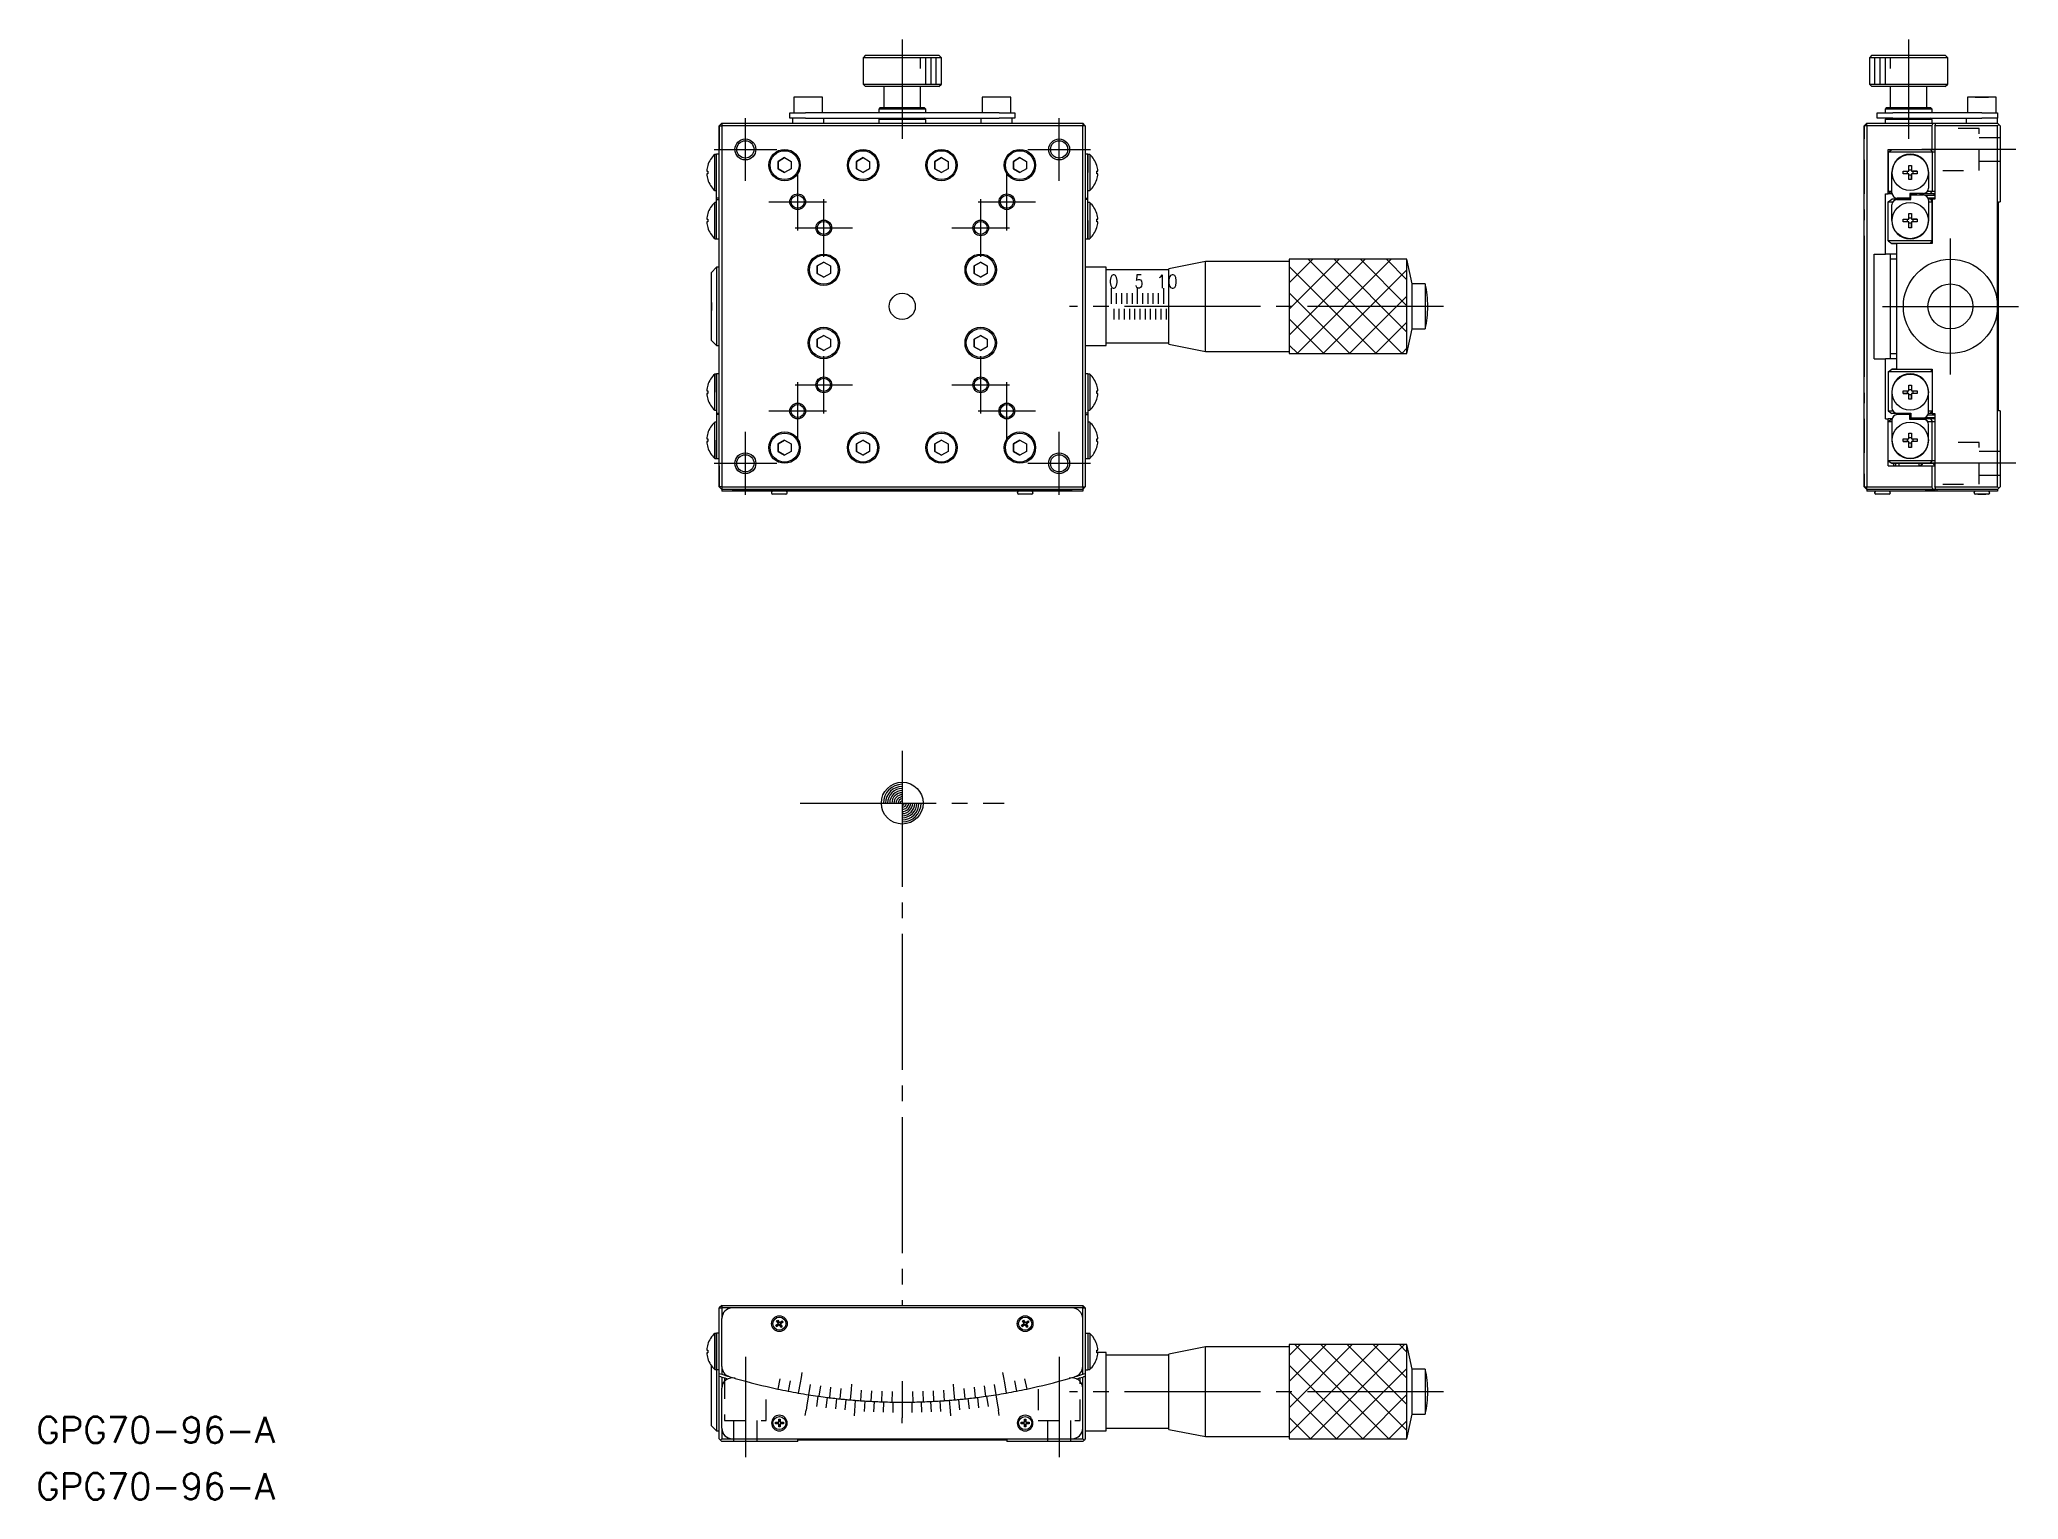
# Model space of a CAD drawing. Extents: x 34 to 223, y 124 to 263.
import ezdxf

# ---------------------------------------------------------------- set-up
doc = ezdxf.new("R2010")
doc.units = 0
doc.header["$MEASUREMENT"] = 0
doc.linetypes.add('CENTER', pattern=[17.5, 13, -1.5, 1.5, -1.5])
doc.linetypes.add('DASHED', pattern=[3.5, 2, -1.5])
doc.layers.get('0').update_dxf_attribs({"linetype": 'CONTINUOUS'})
doc.layers.add('CENTER', color=1, linetype='CENTER')
doc.styles.get("Standard").update_dxf_attribs({"font": 'txt.shx', "bigfont": '@extfont2.shx'})

msp = doc.modelspace()

# ---------------------------------------------------------------- texts
at = {"color": 7, "linetype": 'Continuous'}
for s, width, p in [('0', 0.864, (136.24, 239.66)), ('5', 0.72, (138.74, 239.66)), ('10', 0.96, (140.79, 239.66))]:
    msp.add_text(s, height=1.25, dxfattribs=dict(at, width=width)).set_placement(p)
at = {"color": 7}
for p in [(33.68, 129.28), (33.68, 123.88)]:
    msp.add_text('GPG70-96-A', height=2.5, dxfattribs=at).set_placement(p)

# ---------------------------------------------------------------- linework, layer by layer
at = {"color": 7, "linetype": 'Continuous'}
for p, q in [((112.99, 261.91), (112.74, 261.66)), ((120.24, 261.66), (112.74, 261.66)), ((112.74, 261.66), (112.74, 259.16)), ((112.99, 261.91), (119.99, 261.91)), ((112.99, 261.91), (119.99, 261.91)), ((120.24, 261.66), (119.99, 261.91)), ((120.24, 259.16), (120.24, 261.66)), ((209.21, 261.91), (208.96, 261.66)), ((212.71, 261.66), (208.96, 261.66)), ((208.96, 261.66), (208.96, 259.16)), ((209.21, 261.91), (212.71, 261.91)), ((212.71, 261.91), (216.21, 261.91)), ((216.46, 261.66), (212.71, 261.66)), ((216.46, 261.66), (216.21, 261.91)), ((216.46, 259.16), (216.46, 261.66)), ((107.49, 257.91), (106.12, 257.91)), ((106.12, 257.91), (106.12, 256.41)), ((108.87, 257.91), (107.49, 257.91)), ((108.87, 256.41), (108.87, 257.91)), ((112.74, 259.16), (120.24, 259.16)), ((112.74, 259.16), (112.99, 258.91)), ((119.99, 258.91), (112.99, 258.91)), ((114.74, 258.91), (114.74, 256.91)), ((118.24, 256.91), (118.24, 258.91)), ((119.99, 258.91), (120.24, 259.16)), ((125.49, 257.91), (124.12, 257.91)), ((124.12, 257.91), (124.12, 256.41)), ((126.87, 257.91), (125.49, 257.91)), ((126.87, 256.41), (126.87, 257.91)), ((208.96, 259.16), (212.71, 259.16)), ((208.96, 259.16), (209.21, 258.91)), ((212.71, 258.91), (209.21, 258.91)), ((210.96, 258.91), (210.96, 256.91)), ((212.71, 259.16), (216.46, 259.16)), ((216.21, 258.91), (212.71, 258.91)), ((214.46, 256.91), (214.46, 258.91)), ((216.21, 258.91), (216.46, 259.16)), ((221.09, 257.91), (218.34, 257.91)), ((221.09, 257.91), (218.34, 257.91)), ((218.34, 257.91), (218.34, 256.41)), ((219.09, 257.91), (219.71, 257.91)), ((219.71, 257.91), (219.09, 257.91)), ((220.34, 257.91), (219.71, 257.91)), ((219.71, 257.91), (220.34, 257.91)), ((221.09, 256.41), (221.09, 257.91)), ((105.74, 255.91), (105.74, 256.41)), ((105.74, 256.41), (107.24, 256.41)), ((107.24, 255.91), (105.74, 255.91)), ((105.99, 255.91), (105.99, 255.41)), ((125.74, 256.41), (107.24, 256.41)), ((107.24, 255.91), (125.74, 255.91)), ((108.99, 255.41), (108.99, 255.91)), ((114.39, 256.91), (114.24, 256.76)), ((118.74, 256.76), (114.24, 256.76)), ((114.24, 256.76), (114.24, 256.41)), ((114.39, 255.91), (114.24, 255.76)), ((116.49, 255.76), (114.24, 255.76)), ((114.24, 255.76), (114.24, 255.41)), ((114.39, 256.91), (118.59, 256.91)), ((114.39, 256.91), (114.74, 256.91)), ((118.74, 255.76), (116.49, 255.76)), ((118.24, 256.91), (118.59, 256.91)), ((118.74, 256.76), (118.59, 256.91)), ((118.74, 255.76), (118.59, 255.91)), ((118.74, 256.41), (118.74, 256.76)), ((118.74, 255.41), (118.74, 255.76)), ((123.99, 255.91), (123.99, 255.41)), ((125.74, 256.41), (127.24, 256.41)), ((127.24, 255.91), (125.74, 255.91)), ((126.99, 255.41), (126.99, 255.91)), ((127.24, 256.41), (127.24, 255.91)), ((209.71, 255.91), (209.71, 256.41)), ((209.71, 256.41), (211.21, 256.41)), ((211.21, 255.91), (209.71, 255.91)), ((210.61, 256.91), (210.46, 256.76)), ((212.71, 256.76), (210.46, 256.76)), ((210.46, 256.76), (210.46, 256.41)), ((210.61, 255.91), (210.46, 255.76)), ((214.96, 255.76), (210.46, 255.76)), ((210.46, 255.76), (210.46, 255.41)), ((210.61, 256.91), (212.71, 256.91)), ((219.71, 256.41), (211.21, 256.41)), ((211.21, 255.91), (219.71, 255.91)), ((212.71, 256.91), (214.81, 256.91)), ((214.96, 256.76), (212.71, 256.76)), ((214.96, 256.76), (214.81, 256.91)), ((214.96, 255.76), (214.81, 255.91)), ((214.96, 256.41), (214.96, 256.76)), ((214.96, 255.41), (214.96, 255.76)), ((218.21, 255.91), (218.21, 255.41)), ((219.71, 256.41), (221.21, 256.41)), ((221.21, 255.91), (219.71, 255.91)), ((221.21, 256.41), (221.21, 255.91)), ((221.21, 255.41), (221.21, 255.91)), ((99.24, 255.41), (98.99, 255.16)), ((99.24, 255.41), (98.99, 255.16)), ((98.99, 220.66), (98.99, 255.16)), ((98.99, 255.16), (99.24, 255.16)), ((98.99, 255.16), (98.99, 252.91)), ((99.24, 255.41), (99.24, 255.16)), ((99.24, 255.41), (133.74, 255.41)), ((99.24, 255.16), (99.24, 220.66)), ((133.74, 255.16), (99.24, 255.16)), ((133.74, 255.41), (133.74, 255.16)), ((133.99, 255.16), (133.74, 255.41)), ((133.74, 220.66), (133.74, 255.16)), ((133.99, 255.16), (133.74, 255.16)), ((133.99, 255.16), (133.99, 220.66)), ((208.71, 255.41), (208.46, 255.16)), ((208.71, 255.41), (208.46, 255.16)), ((208.46, 220.66), (208.46, 255.16)), ((208.71, 255.16), (208.46, 255.16)), ((208.46, 255.16), (208.46, 253.91)), ((208.71, 255.16), (208.71, 255.41)), ((208.71, 255.41), (215.05, 255.41)), ((208.71, 255.16), (208.71, 220.66)), ((214.97, 255.16), (208.71, 255.16)), ((214.97, 252.91), (214.97, 255.16)), ((215.05, 255.41), (215.31, 255.41)), ((215.23, 255.16), (215.23, 248.16)), ((221.21, 255.16), (215.23, 255.16)), ((215.31, 255.41), (221.21, 255.41)), ((221.21, 255.41), (221.34, 255.28)), ((221.34, 255.28), (221.21, 255.16)), ((221.21, 237.91), (221.21, 255.16)), ((221.46, 255.16), (221.34, 255.28)), ((221.46, 255.16), (221.46, 247.91)), ((98.57, 248.98), (98.57, 252.43)), ((98.74, 252.43), (98.57, 252.43)), ((98.74, 250.71), (98.74, 252.46)), ((98.99, 252.46), (98.74, 252.46)), ((98.74, 250.71), (98.74, 252.43)), ((98.99, 248.66), (98.99, 252.91)), ((104.62, 251.77), (105.24, 252.13)), ((105.24, 252.13), (104.62, 251.77)), ((104.62, 251.05), (104.62, 251.77)), ((104.62, 251.77), (104.62, 251.05)), ((105.24, 252.13), (105.87, 251.77)), ((105.87, 251.77), (105.87, 251.05)), ((112.12, 251.77), (112.74, 252.13)), ((112.74, 252.13), (112.12, 251.77)), ((112.12, 251.05), (112.12, 251.77)), ((112.12, 251.77), (112.12, 251.05)), ((112.74, 252.13), (113.37, 251.77)), ((113.37, 251.77), (113.37, 251.05)), ((119.62, 251.77), (120.24, 252.13)), ((120.24, 252.13), (119.62, 251.77)), ((119.62, 251.05), (119.62, 251.77)), ((119.62, 251.77), (119.62, 251.05)), ((120.24, 252.13), (120.87, 251.77)), ((120.87, 251.77), (120.87, 251.05)), ((127.12, 251.77), (127.74, 252.13)), ((127.74, 252.13), (127.12, 251.77)), ((127.12, 251.05), (127.12, 251.77)), ((127.12, 251.77), (127.12, 251.05)), ((127.74, 252.13), (128.37, 251.77)), ((128.37, 251.77), (128.37, 251.05)), ((134.24, 252.46), (133.99, 252.46)), ((134.24, 250.71), (134.24, 252.46)), ((134.24, 252.43), (134.24, 250.71)), ((134.41, 252.43), (134.24, 252.43)), ((134.41, 252.43), (134.41, 250.71)), ((208.46, 251.91), (208.46, 251.41)), ((208.46, 251.91), (208.46, 251.41)), ((208.46, 251.91), (208.46, 251.41)), ((208.46, 251.91), (208.46, 251.41)), ((208.46, 251.91), (208.46, 248.66)), ((208.46, 251.91), (208.46, 249.91)), ((208.46, 251.91), (208.46, 249.91)), ((208.46, 251.91), (208.46, 249.91)), ((208.46, 251.91), (208.46, 249.91)), ((210.75, 252.66), (211.1, 252.91)), ((210.75, 252.91), (214.97, 252.91)), ((210.75, 252.66), (210.75, 252.91)), ((210.75, 252.66), (210.75, 248.91)), ((214.97, 252.66), (210.75, 252.66)), ((210.75, 248.91), (210.75, 252.66)), ((214.79, 252.91), (214.97, 252.66)), ((214.97, 252.91), (215.23, 252.91)), ((214.97, 252.66), (214.97, 248.91)), ((215.23, 252.66), (214.97, 252.66)), ((97.8, 250.84), (97.9, 250.84)), ((97.8, 250.84), (97.9, 250.84)), ((97.9, 250.58), (97.8, 250.58)), ((97.89, 251.38), (97.9, 251.38)), ((97.89, 251.38), (97.9, 251.38)), ((97.9, 250.03), (97.89, 250.03)), ((97.9, 250.84), (97.9, 250.58)), ((98.74, 248.76), (98.74, 250.71)), ((105.24, 250.69), (104.62, 251.05)), ((104.62, 251.05), (105.24, 250.69)), ((105.87, 251.05), (105.24, 250.69)), ((112.74, 250.69), (112.12, 251.05)), ((112.12, 251.05), (112.74, 250.69)), ((113.37, 251.05), (112.74, 250.69)), ((120.24, 250.69), (119.62, 251.05)), ((119.62, 251.05), (120.24, 250.69)), ((120.87, 251.05), (120.24, 250.69)), ((127.74, 250.69), (127.12, 251.05)), ((127.12, 251.05), (127.74, 250.69)), ((128.37, 251.05), (127.74, 250.69)), ((134.24, 248.76), (134.24, 250.71)), ((134.41, 250.71), (134.41, 248.98)), ((135.09, 251.38), (135.09, 251.38)), ((135.09, 251.38), (135.09, 251.38)), ((135.09, 250.84), (135.19, 250.84)), ((135.09, 250.58), (135.09, 250.84)), ((135.19, 250.84), (135.09, 250.84)), ((135.19, 250.58), (135.09, 250.58)), ((135.09, 250.03), (135.09, 250.03)), ((208.46, 251.41), (208.46, 249.91)), ((208.46, 251.41), (208.46, 249.91)), ((208.46, 251.41), (208.46, 249.91)), ((208.46, 251.41), (208.46, 249.91)), ((211.12, 248.76), (211.12, 250.71)), ((212.19, 250.84), (212.74, 250.84)), ((212.19, 250.58), (212.19, 250.84)), ((212.19, 250.84), (212.6, 250.84)), ((212.74, 250.58), (212.19, 250.58)), ((212.6, 250.84), (212.74, 250.84)), ((212.6, 250.58), (212.6, 250.84)), ((212.74, 251.38), (213, 251.38)), ((212.74, 250.84), (212.74, 251.38)), ((212.74, 250.97), (213, 250.97)), ((212.74, 250.03), (212.74, 250.58)), ((213, 250.45), (212.74, 250.45)), ((213, 250.03), (212.74, 250.03)), ((213, 251.38), (213, 250.84)), ((213, 251.38), (213, 250.97)), ((213, 250.97), (213, 250.84)), ((213, 250.84), (213.54, 250.84)), ((213, 250.84), (213.13, 250.84)), ((213, 250.58), (213, 250.03)), ((213.54, 250.58), (213, 250.58)), ((213, 250.58), (213, 250.45)), ((213, 250.03), (213, 250.45)), ((213.54, 250.84), (213.13, 250.84)), ((213.13, 250.84), (213.13, 250.58)), ((213.54, 250.84), (213.54, 250.58)), ((214.62, 250.71), (214.62, 249.21)), ((98.57, 248.98), (98.74, 248.98)), ((98.74, 248.26), (98.74, 248.76)), ((98.74, 248.11), (98.74, 248.26)), ((98.99, 248.26), (98.74, 248.26)), ((98.74, 247.61), (98.74, 248.11)), ((98.74, 248.11), (98.99, 248.11)), ((98.99, 242.91), (98.99, 248.66)), ((133.99, 248.26), (134.24, 248.26)), ((134.24, 248.11), (133.99, 248.11)), ((134.24, 248.98), (134.41, 248.98)), ((134.24, 248.26), (134.24, 248.76)), ((134.24, 248.11), (134.24, 248.26)), ((134.24, 247.61), (134.24, 248.11)), ((210.49, 248.66), (210.75, 248.66)), ((210.49, 242.91), (210.49, 248.66)), ((210.75, 248.91), (211.1, 248.66)), ((210.75, 248.66), (210.75, 248.91)), ((210.75, 248.91), (211.12, 248.91)), ((211.11, 248.66), (210.75, 248.66)), ((210.75, 247.91), (211.1, 248.16)), ((210.75, 244.16), (210.75, 247.91)), ((210.75, 247.91), (211.21, 247.91)), ((211.13, 248.66), (211.1, 248.66)), ((212.1, 248.16), (211.1, 248.16)), ((211.61, 248.11), (212.91, 248.11)), ((212.82, 248.26), (211.62, 248.26)), ((212.82, 248.26), (211.62, 248.26)), ((212.91, 248.16), (212.1, 248.16)), ((212.13, 248.11), (212.1, 248.16)), ((212.4, 248.16), (212.41, 248.26)), ((212.61, 248.26), (212.62, 248.16)), ((214.12, 248.71), (212.82, 248.71)), ((212.82, 248.71), (212.82, 248.26)), ((214.12, 248.71), (212.82, 248.71)), ((213.45, 248.66), (212.82, 248.66)), ((212.82, 248.53), (212.91, 248.53)), ((212.82, 248.28), (212.91, 248.28)), ((212.91, 248.28), (212.82, 248.28)), ((212.91, 248.11), (212.91, 248.56)), ((212.91, 248.56), (214.11, 248.56)), ((213.5, 248.71), (213.35, 248.56)), ((213.8, 248.66), (213.73, 248.71)), ((214.79, 248.66), (213.8, 248.66)), ((214.27, 248.53), (215.23, 248.53)), ((214.52, 248.91), (214.97, 248.91)), ((214.56, 248.28), (215.23, 248.28)), ((214.56, 248.28), (215.16, 248.28)), ((214.79, 248.16), (214.6, 248.16)), ((214.61, 248.06), (214.61, 246.11)), ((214.61, 247.91), (214.97, 247.91)), ((214.79, 248.66), (214.97, 248.91)), ((215.23, 248.66), (214.79, 248.66)), ((214.79, 248.16), (214.97, 247.91)), ((214.97, 248.16), (214.79, 248.16)), ((214.97, 248.91), (215.23, 248.91)), ((214.97, 248.16), (214.97, 247.91)), ((215.23, 248.16), (214.97, 248.16)), ((214.97, 244.16), (214.97, 247.91)), ((214.97, 247.91), (214.97, 244.16)), ((215.05, 248.16), (215.18, 248.28)), ((215.22, 248.53), (215.13, 248.66)), ((215.16, 248.28), (215.23, 248.28)), ((215.23, 248.28), (215.18, 248.28)), ((215.18, 248.28), (215.23, 248.28)), ((221.31, 247.91), (221.46, 247.91)), ((221.31, 227.91), (221.31, 247.91)), ((97.8, 246.24), (97.9, 246.24)), ((97.8, 246.24), (97.9, 246.24)), ((97.9, 245.98), (97.8, 245.98)), ((97.89, 246.78), (97.9, 246.78)), ((97.89, 246.78), (97.9, 246.78)), ((97.9, 246.24), (97.9, 245.98)), ((98.57, 244.38), (98.57, 247.83)), ((98.74, 247.83), (98.57, 247.83)), ((98.74, 246.11), (98.74, 247.61)), ((98.74, 244.36), (98.74, 246.11)), ((98.74, 244.38), (98.74, 246.11)), ((134.41, 247.83), (134.24, 247.83)), ((134.24, 246.11), (134.24, 247.61)), ((134.24, 244.36), (134.24, 246.11)), ((134.24, 246.11), (134.24, 244.38)), ((134.41, 247.83), (134.41, 246.11)), ((134.41, 246.11), (134.41, 244.38)), ((135.09, 246.78), (135.09, 246.78)), ((135.09, 246.78), (135.09, 246.78)), ((135.09, 246.24), (135.19, 246.24)), ((135.09, 245.98), (135.09, 246.24)), ((135.19, 246.24), (135.09, 246.24)), ((135.19, 245.98), (135.09, 245.98)), ((208.46, 247.16), (208.46, 246.16)), ((211.11, 246.11), (211.11, 247.61)), ((212.19, 246.24), (212.74, 246.24)), ((212.19, 245.98), (212.19, 246.24)), ((212.19, 246.24), (212.6, 246.24)), ((212.74, 245.98), (212.19, 245.98)), ((212.6, 246.24), (212.74, 246.24)), ((212.6, 245.98), (212.6, 246.24)), ((212.74, 246.78), (213, 246.78)), ((212.74, 246.24), (212.74, 246.78)), ((212.74, 246.37), (213, 246.37)), ((212.74, 245.43), (212.74, 245.98)), ((213, 246.78), (213, 246.24)), ((213, 246.78), (213, 246.37)), ((213, 246.37), (213, 246.24)), ((213, 246.24), (213.54, 246.24)), ((213, 246.24), (213.13, 246.24)), ((213, 245.98), (213, 245.43)), ((213.54, 245.98), (213, 245.98)), ((213, 245.98), (213, 245.85)), ((213.54, 246.24), (213.13, 246.24)), ((213.13, 246.24), (213.13, 245.98)), ((213.54, 246.24), (213.54, 245.98)), ((97.9, 245.43), (97.89, 245.43)), ((98.57, 244.38), (98.74, 244.38)), ((98.74, 244.36), (98.99, 244.36)), ((133.99, 244.36), (134.24, 244.36)), ((134.24, 244.38), (134.41, 244.38)), ((135.09, 245.43), (135.09, 245.43)), ((208.46, 244.66), (208.46, 231.16)), ((214.97, 244.16), (210.75, 244.16)), ((210.75, 244.16), (211.1, 243.91)), ((213, 245.85), (212.74, 245.85)), ((213, 245.43), (212.74, 245.43)), ((213, 245.43), (213, 245.85)), ((214.79, 243.91), (214.97, 244.16)), ((214.97, 244.16), (214.97, 243.91)), ((98.99, 232.91), (98.99, 242.91)), ((145.49, 242.21), (141.99, 241.51)), ((145.49, 233.61), (145.49, 242.21)), ((153.49, 242.21), (145.49, 242.21)), ((153.49, 242.41), (153.49, 237.91)), ((164.74, 242.41), (153.49, 242.41)), ((153.49, 242.41), (153.49, 233.41)), ((164.74, 233.41), (164.74, 242.41)), ((165.24, 240.06), (164.74, 242.41)), ((164.74, 233.41), (164.74, 242.41)), ((208.46, 242.91), (208.46, 241.41)), ((208.46, 242.91), (208.46, 241.41)), ((208.46, 242.91), (208.46, 239.91)), ((208.46, 242.91), (208.46, 239.91)), ((209.43, 242.91), (210.49, 242.91)), ((209.43, 232.91), (209.43, 242.91)), ((211.56, 242.91), (210.49, 242.91)), ((210.96, 242.91), (210.96, 232.91)), ((211.56, 242.41), (210.96, 242.41)), ((211.1, 243.91), (211.56, 243.91)), ((211.56, 243.91), (211.1, 243.91)), ((211.56, 243.91), (211.56, 231.91)), ((214.97, 243.91), (211.56, 243.91)), ((211.56, 243.91), (211.56, 231.91)), ((98.74, 241.66), (98.24, 241.16)), ((98.24, 234.66), (98.24, 241.16)), ((98.24, 237.91), (98.24, 241.16)), ((98.74, 241.66), (98.74, 237.91)), ((98.99, 241.66), (98.74, 241.66)), ((108.37, 241.77), (108.99, 242.13)), ((108.99, 242.13), (108.37, 241.77)), ((108.37, 241.05), (108.37, 241.77)), ((108.37, 241.77), (108.37, 241.05)), ((108.99, 240.69), (108.37, 241.05)), ((108.37, 241.05), (108.99, 240.69)), ((108.99, 242.13), (109.62, 241.77)), ((109.62, 241.05), (108.99, 240.69)), ((109.62, 241.77), (109.62, 241.05)), ((123.37, 241.77), (123.99, 242.13)), ((123.99, 242.13), (123.37, 241.77)), ((123.37, 241.05), (123.37, 241.77)), ((123.37, 241.77), (123.37, 241.05)), ((123.99, 240.69), (123.37, 241.05)), ((123.37, 241.05), (123.99, 240.69)), ((123.99, 242.13), (124.62, 241.77)), ((124.62, 241.05), (123.99, 240.69)), ((124.62, 241.77), (124.62, 241.05)), ((135.99, 241.66), (133.99, 241.66)), ((135.99, 234.16), (135.99, 241.66)), ((141.99, 241.41), (135.99, 241.41)), ((141.99, 234.31), (141.99, 241.51)), ((208.46, 241.41), (208.46, 239.91)), ((208.46, 241.41), (208.46, 239.91)), ((165.24, 235.76), (165.24, 240.06)), ((166.49, 240.06), (165.24, 240.06)), ((166.49, 240.06), (166.49, 235.76)), ((208.46, 239.16), (208.46, 237.91)), ((208.46, 239.16), (208.46, 236.66)), ((98.24, 238.28), (98.24, 237.53)), ((98.24, 238.28), (98.24, 237.53)), ((98.24, 234.66), (98.24, 237.91)), ((98.74, 237.91), (98.74, 234.16)), ((153.49, 237.91), (153.49, 233.41)), ((208.46, 237.91), (208.46, 236.66)), ((221.21, 220.66), (221.21, 237.91)), ((98.24, 234.66), (98.74, 234.16)), ((108.37, 234.77), (108.99, 235.13)), ((108.99, 235.13), (108.37, 234.77)), ((108.37, 234.05), (108.37, 234.77)), ((108.37, 234.77), (108.37, 234.05)), ((108.99, 235.13), (109.62, 234.77)), ((109.62, 234.77), (109.62, 234.05)), ((123.37, 234.77), (123.99, 235.13)), ((123.99, 235.13), (123.37, 234.77)), ((123.37, 234.05), (123.37, 234.77)), ((123.37, 234.77), (123.37, 234.05)), ((123.99, 235.13), (124.62, 234.77)), ((124.62, 234.77), (124.62, 234.05)), ((164.74, 233.41), (165.24, 235.76)), ((165.24, 235.76), (166.49, 235.76)), ((208.46, 235.91), (208.46, 234.41)), ((208.46, 235.91), (208.46, 234.41)), ((208.46, 235.91), (208.46, 232.91)), ((208.46, 235.91), (208.46, 232.91)), ((98.74, 234.16), (98.99, 234.16)), ((98.99, 227.16), (98.99, 232.91)), ((108.99, 233.69), (108.37, 234.05)), ((108.37, 234.05), (108.99, 233.69)), ((109.62, 234.05), (108.99, 233.69)), ((123.99, 233.69), (123.37, 234.05)), ((123.37, 234.05), (123.99, 233.69)), ((124.62, 234.05), (123.99, 233.69)), ((133.99, 234.16), (135.99, 234.16)), ((135.99, 234.41), (141.99, 234.41)), ((141.99, 234.31), (145.49, 233.61)), ((145.49, 233.61), (153.49, 233.61)), ((153.49, 233.41), (164.74, 233.41)), ((153.49, 233.41), (164.74, 233.41)), ((208.46, 234.41), (208.46, 232.91)), ((208.46, 234.41), (208.46, 232.91)), ((209.43, 232.91), (210.49, 232.91)), ((210.49, 227.16), (210.49, 232.91)), ((211.56, 232.91), (210.49, 232.91)), ((210.96, 233.41), (211.56, 233.41)), ((98.57, 227.98), (98.57, 231.43)), ((98.74, 231.43), (98.57, 231.43)), ((98.74, 231.46), (98.74, 229.71)), ((98.99, 231.46), (98.74, 231.46)), ((98.74, 229.71), (98.74, 231.43)), ((134.24, 231.46), (133.99, 231.46)), ((134.24, 231.46), (134.24, 229.71)), ((134.24, 231.43), (134.24, 229.71)), ((134.41, 231.43), (134.24, 231.43)), ((134.41, 231.43), (134.41, 229.71)), ((210.75, 231.66), (211.1, 231.91)), ((214.97, 231.66), (210.75, 231.66)), ((210.75, 231.66), (210.75, 227.91)), ((211.1, 231.91), (211.56, 231.91)), ((211.56, 231.91), (211.1, 231.91)), ((211.56, 231.91), (214.97, 231.91)), ((214.79, 231.91), (214.97, 231.66)), ((214.97, 231.91), (214.97, 231.66)), ((214.97, 231.66), (214.97, 227.91)), ((214.97, 231.66), (214.97, 227.91)), ((97.8, 229.84), (97.9, 229.84)), ((97.9, 229.58), (97.8, 229.58)), ((97.8, 229.58), (97.9, 229.58)), ((97.89, 230.38), (97.9, 230.38)), ((97.9, 229.03), (97.89, 229.03)), ((97.9, 229.03), (97.89, 229.03)), ((97.9, 229.84), (97.9, 229.58)), ((98.74, 229.71), (98.74, 228.21)), ((134.24, 229.71), (134.24, 228.21)), ((134.41, 229.71), (134.41, 227.98)), ((135.09, 230.38), (135.09, 230.38)), ((135.09, 229.84), (135.19, 229.84)), ((135.09, 229.58), (135.09, 229.84)), ((135.19, 229.58), (135.09, 229.58)), ((135.19, 229.58), (135.09, 229.58)), ((135.09, 229.03), (135.09, 229.03)), ((135.09, 229.03), (135.09, 229.03)), ((208.46, 229.66), (208.46, 228.66)), ((211.11, 229.71), (211.11, 228.21)), ((212.19, 229.84), (212.74, 229.84)), ((212.19, 229.58), (212.19, 229.84)), ((212.74, 229.58), (212.19, 229.58)), ((212.19, 229.58), (212.6, 229.58)), ((212.6, 229.58), (212.6, 229.84)), ((212.74, 229.58), (212.6, 229.58)), ((212.74, 230.38), (213, 230.38)), ((212.74, 229.84), (212.74, 230.38)), ((212.74, 229.97), (213, 229.97)), ((212.74, 229.03), (212.74, 229.58)), ((213, 229.45), (212.74, 229.45)), ((213, 229.03), (212.74, 229.03)), ((213, 230.38), (213, 229.84)), ((213, 230.38), (213, 229.97)), ((213, 229.97), (213, 229.84)), ((213, 229.84), (213.54, 229.84)), ((213, 229.58), (213, 229.03)), ((213.54, 229.58), (213, 229.58)), ((213.13, 229.58), (213, 229.58)), ((213, 229.58), (213, 229.45)), ((213, 229.03), (213, 229.45)), ((213.13, 229.84), (213.13, 229.58)), ((213.54, 229.58), (213.13, 229.58)), ((213.54, 229.84), (213.54, 229.58)), ((214.61, 227.76), (214.61, 229.71)), ((98.57, 227.98), (98.74, 227.98)), ((98.74, 228.21), (98.74, 227.71)), ((98.74, 227.71), (98.99, 227.71)), ((98.74, 227.71), (98.74, 227.56)), ((98.74, 227.56), (98.74, 227.06)), ((98.99, 227.56), (98.74, 227.56)), ((98.74, 227.06), (98.74, 225.11)), ((98.99, 222.66), (98.99, 227.16)), ((134.24, 227.71), (133.99, 227.71)), ((133.99, 227.56), (134.24, 227.56)), ((134.24, 228.21), (134.24, 227.71)), ((134.24, 227.98), (134.41, 227.98)), ((134.24, 227.71), (134.24, 227.56)), ((134.24, 227.56), (134.24, 227.06)), ((134.24, 227.06), (134.24, 225.11)), ((208.46, 227.16), (208.46, 223.91)), ((210.49, 227.16), (210.75, 227.16)), ((210.75, 227.91), (211.1, 227.66)), ((210.75, 227.91), (211.21, 227.91)), ((210.75, 226.91), (211.1, 227.16)), ((210.75, 226.91), (210.75, 227.16)), ((211.11, 227.16), (210.75, 227.16)), ((212.1, 227.66), (211.1, 227.66)), ((211.13, 227.16), (211.1, 227.16)), ((211.12, 227.06), (211.12, 225.11)), ((211.61, 227.71), (212.91, 227.71)), ((212.82, 227.56), (211.62, 227.56)), ((212.82, 227.56), (211.62, 227.56)), ((212.13, 227.71), (212.1, 227.66)), ((212.91, 227.66), (212.1, 227.66)), ((212.41, 227.56), (212.4, 227.66)), ((212.62, 227.66), (212.61, 227.56)), ((212.82, 227.11), (212.82, 227.56)), ((212.82, 227.53), (212.91, 227.53)), ((212.91, 227.53), (212.82, 227.53)), ((212.82, 227.28), (212.91, 227.28)), ((213.45, 227.16), (212.82, 227.16)), ((214.12, 227.11), (212.82, 227.11)), ((214.12, 227.11), (212.82, 227.11)), ((212.91, 227.71), (212.91, 227.26)), ((212.91, 227.26), (214.11, 227.26)), ((213.35, 227.26), (213.5, 227.11)), ((213.8, 227.16), (213.73, 227.11)), ((214.79, 227.16), (213.8, 227.16)), ((214.27, 227.28), (215.23, 227.28)), ((214.56, 227.53), (215.23, 227.53)), ((214.56, 227.53), (215.16, 227.53)), ((214.79, 227.66), (214.6, 227.66)), ((214.61, 227.91), (214.97, 227.91)), ((214.79, 227.66), (214.97, 227.91)), ((214.97, 227.66), (214.79, 227.66)), ((214.79, 227.16), (214.97, 226.91)), ((215.23, 227.16), (214.79, 227.16)), ((214.97, 227.91), (214.97, 227.66)), ((214.97, 227.66), (215.23, 227.66)), ((215.18, 227.53), (215.05, 227.66)), ((215.13, 227.16), (215.22, 227.28)), ((215.16, 227.53), (215.23, 227.53)), ((215.23, 227.53), (215.18, 227.53)), ((215.18, 227.53), (215.23, 227.53)), ((215.23, 227.66), (215.23, 220.66)), ((221.46, 227.91), (221.31, 227.91)), ((221.46, 227.91), (221.46, 220.66)), ((97.8, 225.24), (97.9, 225.24)), ((97.89, 225.78), (97.9, 225.78)), ((97.9, 225.24), (97.9, 224.98)), ((98.57, 223.38), (98.57, 226.83)), ((98.74, 226.83), (98.57, 226.83)), ((134.41, 226.83), (134.24, 226.83)), ((134.41, 226.83), (134.41, 225.11)), ((135.09, 225.78), (135.09, 225.78)), ((135.09, 225.24), (135.19, 225.24)), ((135.09, 224.98), (135.09, 225.24)), ((208.46, 225.91), (208.46, 224.41)), ((208.46, 225.91), (208.46, 224.41)), ((208.46, 225.91), (208.46, 224.41)), ((208.46, 225.91), (208.46, 224.41)), ((208.46, 225.91), (208.46, 223.91)), ((208.46, 225.91), (208.46, 223.91)), ((208.46, 225.91), (208.46, 223.91)), ((208.46, 225.91), (208.46, 223.91)), ((210.75, 223.16), (210.75, 226.91)), ((210.75, 223.16), (210.75, 226.91)), ((210.75, 226.91), (211.12, 226.91)), ((212.19, 225.24), (212.74, 225.24)), ((212.19, 224.98), (212.19, 225.24)), ((212.6, 224.98), (212.6, 225.24)), ((212.74, 225.78), (213, 225.78)), ((212.74, 225.24), (212.74, 225.78)), ((212.74, 225.37), (213, 225.37)), ((213, 225.78), (213, 225.24)), ((213, 225.78), (213, 225.37)), ((213, 225.37), (213, 225.24)), ((213, 225.24), (213.54, 225.24)), ((213.13, 225.24), (213.13, 224.98)), ((213.54, 225.24), (213.54, 224.98)), ((214.52, 226.91), (214.97, 226.91)), ((214.62, 225.11), (214.62, 226.61)), ((214.97, 223.16), (214.97, 226.91)), ((214.97, 226.91), (215.23, 226.91)), ((97.9, 224.98), (97.8, 224.98)), ((97.8, 224.98), (97.9, 224.98)), ((97.9, 224.43), (97.89, 224.43)), ((97.9, 224.43), (97.89, 224.43)), ((98.57, 223.38), (98.74, 223.38)), ((98.74, 225.11), (98.74, 223.36)), ((98.74, 223.38), (98.74, 225.11)), ((98.74, 223.36), (98.99, 223.36)), ((104.62, 224.77), (105.24, 225.13)), ((105.24, 225.13), (104.62, 224.77)), ((104.62, 224.05), (104.62, 224.77)), ((104.62, 224.77), (104.62, 224.05)), ((105.24, 223.69), (104.62, 224.05)), ((104.62, 224.05), (105.24, 223.69)), ((105.24, 225.13), (105.87, 224.77)), ((105.87, 224.05), (105.24, 223.69)), ((105.87, 224.77), (105.87, 224.05)), ((112.12, 224.77), (112.74, 225.13)), ((112.74, 225.13), (112.12, 224.77)), ((112.12, 224.05), (112.12, 224.77)), ((112.12, 224.77), (112.12, 224.05)), ((112.74, 223.69), (112.12, 224.05)), ((112.12, 224.05), (112.74, 223.69)), ((112.74, 225.13), (113.37, 224.77)), ((113.37, 224.05), (112.74, 223.69)), ((113.37, 224.77), (113.37, 224.05)), ((119.62, 224.77), (120.24, 225.13)), ((120.24, 225.13), (119.62, 224.77)), ((119.62, 224.05), (119.62, 224.77)), ((119.62, 224.77), (119.62, 224.05)), ((120.24, 223.69), (119.62, 224.05)), ((119.62, 224.05), (120.24, 223.69)), ((120.24, 225.13), (120.87, 224.77)), ((120.87, 224.05), (120.24, 223.69)), ((120.87, 224.77), (120.87, 224.05)), ((127.12, 224.77), (127.74, 225.13)), ((127.74, 225.13), (127.12, 224.77)), ((127.12, 224.05), (127.12, 224.77)), ((127.12, 224.77), (127.12, 224.05)), ((127.74, 223.69), (127.12, 224.05)), ((127.12, 224.05), (127.74, 223.69)), ((127.74, 225.13), (128.37, 224.77)), ((128.37, 224.05), (127.74, 223.69)), ((128.37, 224.77), (128.37, 224.05)), ((133.99, 223.36), (134.24, 223.36)), ((134.24, 225.11), (134.24, 223.36)), ((134.24, 225.11), (134.24, 223.38)), ((134.24, 223.38), (134.41, 223.38)), ((134.41, 225.11), (134.41, 223.38)), ((135.19, 224.98), (135.09, 224.98)), ((135.19, 224.98), (135.09, 224.98)), ((135.09, 224.43), (135.09, 224.43)), ((135.09, 224.43), (135.09, 224.43)), ((208.46, 224.41), (208.46, 223.91)), ((208.46, 224.41), (208.46, 223.91)), ((208.46, 224.41), (208.46, 223.91)), ((208.46, 224.41), (208.46, 223.91)), ((212.74, 224.98), (212.19, 224.98)), ((212.19, 224.98), (212.6, 224.98)), ((212.74, 224.98), (212.6, 224.98)), ((212.74, 224.43), (212.74, 224.98)), ((213, 224.85), (212.74, 224.85)), ((213, 224.43), (212.74, 224.43)), ((213, 224.98), (213, 224.43)), ((213.54, 224.98), (213, 224.98)), ((213.13, 224.98), (213, 224.98)), ((213, 224.98), (213, 224.85)), ((213, 224.43), (213, 224.85)), ((213.54, 224.98), (213.13, 224.98)), ((98.99, 222.66), (98.99, 220.66)), ((208.46, 221.91), (208.46, 220.66)), ((214.97, 223.16), (210.75, 223.16)), ((210.75, 223.16), (211.1, 222.91)), ((210.75, 222.66), (210.75, 223.16)), ((210.75, 222.66), (213.81, 222.66)), ((211.1, 222.91), (214.79, 222.91)), ((213.96, 222.91), (211.1, 222.91)), ((211.32, 222.66), (211.31, 222.91)), ((211.46, 222.91), (211.46, 222.66)), ((211.79, 222.91), (211.78, 222.66)), ((213.96, 222.91), (213.71, 222.91)), ((214.06, 222.91), (213.71, 222.91)), ((213.71, 222.66), (213.71, 222.91)), ((213.94, 222.78), (213.81, 222.66)), ((213.81, 222.66), (214.81, 222.66)), ((214.06, 222.91), (213.94, 222.78)), ((214.79, 222.91), (214.97, 223.16)), ((214.79, 222.91), (215.23, 222.91)), ((214.81, 222.66), (214.97, 222.66)), ((215.23, 223.16), (214.97, 223.16)), ((214.97, 220.66), (214.97, 222.66)), ((214.97, 222.66), (215.23, 222.66)), ((215.19, 222.78), (215.06, 222.91)), ((215.23, 222.74), (215.19, 222.78)), ((98.99, 220.66), (99.24, 220.41)), ((99.24, 220.66), (98.99, 220.66)), ((98.99, 220.66), (99.24, 220.41)), ((99.24, 220.66), (99.24, 220.41)), ((99.24, 220.66), (133.74, 220.66)), ((100.24, 220.41), (99.24, 220.41)), ((99.24, 220.41), (99.24, 220.26)), ((99.24, 220.41), (99.24, 220.26)), ((100.24, 220.26), (99.24, 220.26)), ((132.74, 220.41), (100.24, 220.41)), ((100.24, 220.41), (132.74, 220.41)), ((104.34, 220.26), (100.24, 220.26)), ((103.99, 220.13), (103.99, 220.08)), ((103.99, 220.13), (103.99, 220.08)), ((104.4, 219.96), (104.12, 219.96)), ((105.37, 219.96), (104.12, 219.96)), ((105.14, 220.26), (104.34, 220.26)), ((104.47, 219.96), (104.4, 219.96)), ((104.66, 219.96), (104.48, 219.96)), ((104.73, 219.96), (104.66, 219.96)), ((104.83, 219.96), (104.73, 219.96)), ((105.09, 219.96), (104.83, 219.96)), ((105.37, 219.96), (105.09, 219.96)), ((127.84, 220.26), (105.14, 220.26)), ((105.49, 220.08), (105.49, 220.13)), ((105.49, 220.08), (105.49, 220.13)), ((127.49, 220.13), (127.49, 220.08)), ((127.49, 220.13), (127.49, 220.08)), ((127.9, 219.96), (127.62, 219.96)), ((128.87, 219.96), (127.62, 219.96)), ((128.64, 220.26), (127.84, 220.26)), ((127.97, 219.96), (127.9, 219.96)), ((128.16, 219.96), (127.98, 219.96)), ((128.23, 219.96), (128.16, 219.96)), ((128.33, 219.96), (128.23, 219.96)), ((128.59, 219.96), (128.33, 219.96)), ((128.87, 219.96), (128.59, 219.96)), ((132.74, 220.26), (128.64, 220.26)), ((128.99, 220.08), (128.99, 220.13)), ((128.99, 220.08), (128.99, 220.13)), ((133.74, 220.41), (132.74, 220.41)), ((133.74, 220.26), (132.74, 220.26)), ((133.74, 220.66), (133.74, 220.41)), ((133.74, 220.66), (133.99, 220.66)), ((133.74, 220.41), (133.99, 220.66)), ((133.74, 220.41), (133.74, 220.26)), ((208.46, 220.66), (208.71, 220.66)), ((208.46, 220.66), (208.71, 220.41)), ((208.46, 220.66), (208.71, 220.41)), ((208.71, 220.41), (208.71, 220.66)), ((208.71, 220.66), (214.97, 220.66)), ((209.71, 220.41), (208.71, 220.41)), ((208.71, 220.41), (208.71, 220.26)), ((208.71, 220.41), (208.71, 220.26)), ((209.71, 220.26), (208.71, 220.26)), ((209.46, 220.13), (209.46, 220.08)), ((210.84, 219.96), (209.59, 219.96)), ((214.31, 220.41), (209.71, 220.41)), ((214.31, 220.41), (209.71, 220.41)), ((209.81, 220.26), (209.71, 220.26)), ((210.61, 220.26), (209.81, 220.26)), ((209.94, 219.96), (209.87, 219.96)), ((210.12, 219.96), (209.95, 219.96)), ((210.19, 219.96), (210.12, 219.96)), ((210.3, 219.96), (210.19, 219.96)), ((210.56, 219.96), (210.3, 219.96)), ((214.31, 220.26), (210.61, 220.26)), ((210.96, 220.08), (210.96, 220.13)), ((215.05, 220.41), (214.31, 220.41)), ((214.31, 220.41), (215.05, 220.41)), ((215.27, 220.26), (214.31, 220.26)), ((215.05, 220.41), (215.27, 220.41)), ((215.27, 220.41), (215.05, 220.41)), ((215.23, 220.66), (221.21, 220.66)), ((215.4, 220.26), (215.27, 220.26)), ((216.4, 220.41), (215.31, 220.41)), ((215.4, 220.41), (215.4, 220.26)), ((216.4, 220.26), (215.4, 220.26)), ((220.21, 220.41), (216.4, 220.41)), ((220.21, 220.41), (216.4, 220.41)), ((219.31, 220.26), (216.4, 220.26)), ((218.96, 220.13), (218.96, 220.08)), ((220.34, 219.96), (219.09, 219.96)), ((219.65, 219.96), (219.09, 219.96)), ((220.11, 220.26), (219.31, 220.26)), ((219.34, 219.96), (219.65, 219.96)), ((219.65, 219.96), (219.34, 219.96)), ((219.77, 219.96), (219.65, 219.96)), ((219.65, 219.96), (219.77, 219.96)), ((219.77, 219.96), (219.65, 219.96)), ((220.34, 219.96), (219.77, 219.96)), ((220.09, 219.96), (219.77, 219.96)), ((219.77, 219.96), (220.09, 219.96)), ((220.21, 220.26), (220.11, 220.26)), ((221.21, 220.41), (220.21, 220.41)), ((221.21, 220.26), (220.21, 220.26)), ((220.46, 220.08), (220.46, 220.13)), ((221.21, 220.66), (221.34, 220.53)), ((221.34, 220.53), (221.21, 220.41)), ((221.21, 220.41), (221.21, 220.26)), ((221.46, 220.66), (221.34, 220.53)), ((99.24, 142.43), (98.99, 142.18)), ((98.99, 135.92), (98.99, 142.18)), ((98.99, 142.18), (99.24, 142.18)), ((99.24, 142.43), (133.74, 142.43)), ((99.24, 142.43), (99.24, 142.18)), ((99.24, 142.18), (99.24, 141.18)), ((100.24, 142.18), (99.24, 142.18)), ((132.74, 142.18), (100.24, 142.18)), ((133.74, 142.18), (132.74, 142.18)), ((133.74, 142.43), (133.74, 142.18)), ((133.74, 142.43), (133.99, 142.18)), ((133.74, 141.18), (133.74, 142.18)), ((133.74, 142.18), (133.99, 142.18)), ((133.99, 142.18), (133.99, 135.92)), ((99.24, 136.58), (99.24, 141.18)), ((104.4, 140.53), (104.66, 140.7)), ((104.47, 140.42), (104.4, 140.53)), ((104.4, 140.53), (104.47, 140.42)), ((104.73, 140.6), (104.47, 140.42)), ((104.47, 140.42), (104.73, 140.6)), ((104.48, 140.96), (104.59, 141.03)), ((104.66, 140.7), (104.48, 140.96)), ((104.48, 140.96), (104.66, 140.7)), ((104.59, 141.03), (104.76, 140.77)), ((104.9, 140.34), (104.73, 140.6)), ((104.73, 140.6), (104.9, 140.34)), ((104.76, 140.77), (105.02, 140.94)), ((105.09, 140.84), (104.83, 140.67)), ((104.83, 140.67), (105.09, 140.84)), ((104.83, 140.67), (105, 140.41)), ((105, 140.41), (104.9, 140.34)), ((104.9, 140.34), (105, 140.41)), ((105.02, 140.94), (105.09, 140.84)), ((127.9, 140.53), (128.16, 140.7)), ((127.97, 140.42), (127.9, 140.53)), ((127.9, 140.53), (127.97, 140.42)), ((128.23, 140.6), (127.97, 140.42)), ((127.97, 140.42), (128.23, 140.6)), ((127.98, 140.96), (128.09, 141.03)), ((128.16, 140.7), (127.98, 140.96)), ((127.98, 140.96), (128.16, 140.7)), ((128.09, 141.03), (128.26, 140.77)), ((128.4, 140.34), (128.23, 140.6)), ((128.23, 140.6), (128.4, 140.34)), ((128.26, 140.77), (128.52, 140.94)), ((128.59, 140.84), (128.33, 140.67)), ((128.33, 140.67), (128.59, 140.84)), ((128.33, 140.67), (128.5, 140.41)), ((128.5, 140.41), (128.4, 140.34)), ((128.4, 140.34), (128.5, 140.41)), ((128.52, 140.94), (128.59, 140.84)), ((133.74, 136.58), (133.74, 141.18)), ((97.8, 138.16), (97.9, 138.16)), ((97.89, 138.7), (97.9, 138.7)), ((97.9, 138.16), (97.9, 137.9)), ((98.74, 139.75), (98.57, 139.75)), ((98.57, 136.3), (98.57, 139.75)), ((98.99, 139.78), (98.74, 139.78)), ((98.99, 139.78), (98.74, 139.78)), ((98.74, 139.78), (98.74, 136.28)), ((98.74, 139.78), (98.74, 139.78)), ((98.74, 139.78), (98.74, 139.78)), ((98.74, 139.78), (98.74, 139.75)), ((98.74, 136.3), (98.74, 139.75)), ((133.99, 139.78), (134.24, 139.78)), ((133.99, 139.78), (134.24, 139.78)), ((134.24, 139.78), (134.24, 139.75)), ((134.24, 139.78), (134.24, 139.78)), ((134.24, 139.78), (134.24, 139.75)), ((134.24, 139.78), (134.24, 139.78)), ((134.24, 139.78), (134.24, 139.75)), ((134.24, 139.75), (134.24, 139.5)), ((134.41, 139.75), (134.24, 139.75)), ((134.24, 139.75), (134.24, 136.3)), ((134.24, 139.5), (134.24, 138.9)), ((134.24, 138.9), (134.24, 138.57)), ((134.24, 138.57), (134.24, 138.25)), ((134.24, 138.25), (134.24, 138.03)), ((134.41, 139.75), (134.41, 136.3)), ((135.09, 138.7), (135.09, 138.7)), ((135.09, 137.9), (135.09, 138.16)), ((135.09, 138.16), (135.19, 138.16)), ((145.49, 138.48), (141.99, 137.78)), ((145.49, 134.18), (145.49, 138.48)), ((153.49, 138.48), (145.49, 138.48)), ((164.74, 138.68), (153.49, 138.68)), ((153.49, 138.68), (153.49, 129.68)), ((164.74, 138.68), (153.49, 138.68)), ((153.49, 138.68), (153.49, 129.68)), ((165.24, 136.33), (164.74, 138.68)), ((164.74, 129.68), (164.74, 138.68)), ((164.74, 129.68), (164.74, 138.68)), ((97.9, 137.9), (97.8, 137.9)), ((97.8, 137.9), (97.9, 137.9)), ((97.9, 137.35), (97.89, 137.35)), ((97.9, 137.35), (97.89, 137.35)), ((98.24, 130.93), (98.24, 136.66)), ((98.57, 136.3), (98.74, 136.3)), ((98.74, 136.3), (98.74, 136.28)), ((98.74, 136.3), (98.74, 130.43)), ((98.99, 136.28), (98.74, 136.28)), ((99.24, 136.58), (99.24, 135.84)), ((133.74, 135.84), (133.74, 136.58)), ((133.99, 136.28), (134.24, 136.28)), ((134.24, 138.03), (134.24, 137.71)), ((134.24, 137.71), (134.24, 137)), ((134.24, 137), (134.24, 136.54)), ((134.24, 136.54), (134.24, 136.49)), ((134.24, 136.49), (134.24, 136.36)), ((134.24, 136.36), (134.24, 136.3)), ((134.24, 136.3), (134.24, 136.28)), ((134.24, 136.3), (134.41, 136.3)), ((134.24, 136.3), (134.24, 136.28)), ((134.24, 136.3), (134.24, 136.28)), ((135.99, 137.93), (135.09, 137.93)), ((135.19, 137.9), (135.09, 137.9)), ((135.19, 137.9), (135.09, 137.9)), ((135.09, 137.35), (135.09, 137.35)), ((135.09, 137.35), (135.09, 137.35)), ((135.99, 130.43), (135.99, 137.93)), ((141.99, 137.68), (135.99, 137.68)), ((141.99, 134.18), (141.99, 137.78)), ((166.49, 136.33), (165.24, 136.33)), ((165.24, 132.03), (165.24, 136.33)), ((166.49, 136.33), (166.49, 134.18)), ((98.99, 135.66), (98.99, 135.92)), ((98.99, 129.68), (98.99, 135.66)), ((99.24, 135.58), (99.24, 134.5)), ((99.24, 130.68), (99.24, 134.5)), ((133.74, 134.5), (133.74, 135.58)), ((133.74, 130.68), (133.74, 134.5)), ((133.99, 135.92), (133.99, 135.66)), ((133.99, 135.66), (133.99, 129.68)), ((141.99, 130.58), (141.99, 134.18)), ((145.49, 129.88), (145.49, 134.18)), ((166.49, 134.18), (166.49, 132.03)), ((98.24, 130.93), (98.74, 130.43)), ((99.24, 130.68), (99.24, 129.68)), ((104.37, 131.25), (104.68, 131.25)), ((104.37, 131.12), (104.37, 131.25)), ((104.68, 131.12), (104.37, 131.12)), ((104.68, 131.56), (104.81, 131.56)), ((104.68, 131.25), (104.68, 131.56)), ((104.68, 130.81), (104.68, 131.12)), ((104.81, 130.81), (104.68, 130.81)), ((104.81, 131.56), (104.81, 131.25)), ((104.81, 131.25), (104.81, 131.56)), ((104.81, 131.25), (105.12, 131.25)), ((105.12, 131.12), (104.81, 131.12)), ((104.81, 131.12), (104.81, 130.81)), ((104.81, 130.81), (104.81, 131.12)), ((105.12, 131.25), (105.12, 131.12)), ((105.12, 131.12), (105.12, 131.25)), ((127.87, 131.25), (128.18, 131.25)), ((127.87, 131.12), (127.87, 131.25)), ((128.18, 131.12), (127.87, 131.12)), ((128.18, 131.56), (128.31, 131.56)), ((128.18, 131.25), (128.18, 131.56)), ((128.18, 130.81), (128.18, 131.12)), ((128.31, 130.81), (128.18, 130.81)), ((128.31, 131.56), (128.31, 131.25)), ((128.31, 131.25), (128.31, 131.56)), ((128.31, 131.25), (128.62, 131.25)), ((128.62, 131.12), (128.31, 131.12)), ((128.31, 131.12), (128.31, 130.81)), ((128.31, 130.81), (128.31, 131.12)), ((128.62, 131.25), (128.62, 131.12)), ((128.62, 131.12), (128.62, 131.25)), ((133.74, 129.68), (133.74, 130.68)), ((135.99, 130.68), (141.99, 130.68)), ((141.99, 130.58), (145.49, 129.88)), ((164.74, 129.68), (165.24, 132.03)), ((165.24, 132.03), (166.49, 132.03)), ((98.74, 130.43), (98.99, 130.43)), ((99.12, 129.56), (98.99, 129.68)), ((99.24, 129.68), (99.12, 129.56)), ((99.12, 129.56), (99.24, 129.43)), ((99.24, 129.68), (100.24, 129.68)), ((106.49, 129.43), (99.24, 129.43)), ((100.24, 129.68), (132.74, 129.68)), ((106.49, 129.58), (126.49, 129.58)), ((106.49, 129.43), (106.49, 129.58)), ((126.49, 129.58), (126.49, 129.43)), ((133.74, 129.43), (126.49, 129.43)), ((132.74, 129.68), (133.74, 129.68)), ((133.87, 129.56), (133.74, 129.68)), ((133.74, 129.43), (133.87, 129.56)), ((133.99, 129.68), (133.87, 129.56)), ((133.99, 130.43), (135.99, 130.43)), ((145.49, 129.88), (153.49, 129.88)), ((153.49, 129.68), (164.74, 129.68)), ((153.49, 129.68), (164.74, 129.68))]:
    msp.add_line(p, q, dxfattribs=at)
at = {"color": 3, "linetype": 'Continuous'}
for p, q in [((118.24, 260.66), (118.24, 261.66)), ((118.74, 259.16), (118.74, 261.66)), ((119.24, 259.16), (119.24, 261.66)), ((119.74, 259.16), (119.74, 261.66)), ((209.46, 261.66), (209.46, 259.16)), ((209.96, 261.66), (209.96, 259.16)), ((210.46, 261.66), (210.46, 259.16)), ((210.96, 261.66), (210.96, 260.66)), ((153.49, 240.15), (155.75, 242.41)), ((153.49, 237.65), (158.25, 242.41)), ((153.49, 235.15), (160.75, 242.41)), ((154.25, 233.41), (163.25, 242.41)), ((155.3, 242.41), (164.3, 233.41)), ((157.8, 242.41), (164.74, 235.46)), ((160.3, 242.41), (164.74, 237.96)), ((162.8, 242.41), (164.74, 240.46)), ((153.49, 241.71), (161.8, 233.41)), ((156.75, 233.41), (164.74, 241.4)), ((136.49, 238.16), (136.49, 239.66)), ((136.99, 238.16), (136.99, 239.16)), ((137.49, 238.16), (137.49, 239.16)), ((137.99, 238.16), (137.99, 239.16)), ((138.49, 238.16), (138.49, 239.16)), ((138.99, 238.16), (138.99, 239.66)), ((139.49, 238.16), (139.49, 239.16)), ((139.99, 238.16), (139.99, 239.16)), ((140.49, 238.16), (140.49, 239.16)), ((140.99, 238.16), (140.99, 239.16)), ((141.49, 238.16), (141.49, 239.66)), ((153.49, 239.21), (159.3, 233.41)), ((159.25, 233.41), (164.74, 238.9)), ((136.74, 236.66), (136.74, 237.66)), ((137.24, 236.66), (137.24, 237.66)), ((137.74, 236.66), (137.74, 237.66)), ((138.24, 236.66), (138.24, 237.66)), ((138.74, 236.66), (138.74, 237.66)), ((139.24, 236.66), (139.24, 237.66)), ((139.74, 236.66), (139.74, 237.66)), ((140.24, 236.66), (140.24, 237.66)), ((140.24, 236.66), (140.24, 237.66)), ((140.74, 236.66), (140.74, 237.66)), ((141.24, 236.66), (141.24, 237.66)), ((141.74, 236.66), (141.74, 237.66)), ((153.49, 236.71), (156.8, 233.41)), ((161.75, 233.41), (164.74, 236.4)), ((153.49, 234.21), (154.3, 233.41)), ((164.25, 233.41), (164.74, 233.9)), ((153.49, 137.65), (154.52, 138.68)), ((153.49, 135.15), (157.02, 138.68)), ((153.49, 132.65), (159.52, 138.68)), ((153.49, 130.15), (162.02, 138.68)), ((154.02, 138.68), (163.02, 129.68)), ((155.52, 129.68), (164.52, 138.68)), ((156.52, 138.68), (164.74, 130.46)), ((159.02, 138.68), (164.74, 132.96)), ((161.52, 138.68), (164.74, 135.46)), ((164.02, 138.68), (164.74, 137.96)), ((153.49, 136.71), (160.52, 129.68)), ((158.02, 129.68), (164.74, 136.4)), ((104.8, 135.41), (104.59, 134.43)), ((105.76, 135.22), (105.57, 134.24)), ((106.72, 135.04), (106.55, 134.05)), ((106.81, 135.53), (106.72, 135.04)), ((106.9, 136.02), (106.81, 135.53)), ((107.69, 134.88), (107.54, 133.89)), ((108.66, 134.73), (108.52, 133.74)), ((109.64, 134.6), (109.52, 133.61)), ((110.61, 134.49), (110.51, 133.5)), ((111.59, 134.4), (111.5, 133.4)), ((111.63, 134.9), (111.59, 134.4)), ((116.49, 135.18), (116.49, 134.68)), ((116.49, 134.68), (116.49, 134.18)), ((121.35, 134.9), (121.4, 134.4)), ((121.4, 134.4), (121.48, 133.4)), ((122.37, 134.49), (122.48, 133.5)), ((123.35, 134.6), (123.47, 133.61)), ((124.32, 134.73), (124.46, 133.74)), ((125.29, 134.88), (125.45, 133.89)), ((126.09, 136.02), (126.17, 135.53)), ((126.17, 135.53), (126.26, 135.04)), ((126.26, 135.04), (126.43, 134.05)), ((127.23, 135.22), (127.42, 134.24)), ((128.19, 135.41), (128.4, 134.43)), ((107.38, 132.9), (107.3, 132.41)), ((107.54, 133.89), (107.38, 132.9)), ((108.43, 133.75), (108.29, 132.76)), ((109.32, 133.63), (109.19, 132.64)), ((110.21, 133.53), (110.1, 132.53)), ((111.1, 133.44), (111.01, 132.44)), ((112, 133.36), (111.92, 132.36)), ((112.57, 134.32), (112.5, 133.32)), ((112.9, 133.3), (112.84, 132.3)), ((113.55, 134.26), (113.5, 133.26)), ((113.8, 133.25), (113.75, 132.25)), ((114.53, 134.22), (114.49, 133.22)), ((114.69, 133.21), (114.66, 132.21)), ((115.51, 134.19), (115.49, 133.19)), ((115.59, 133.19), (115.58, 132.19)), ((116.49, 134.18), (116.49, 133.18)), ((116.49, 133.18), (116.49, 132.18)), ((117.39, 133.19), (117.41, 132.19)), ((117.47, 134.19), (117.49, 133.19)), ((118.29, 133.21), (118.32, 132.21)), ((118.46, 134.22), (118.49, 133.22)), ((119.19, 133.25), (119.24, 132.25)), ((119.44, 134.26), (119.49, 133.26)), ((120.09, 133.3), (120.15, 132.3)), ((120.42, 134.32), (120.49, 133.32)), ((120.98, 133.36), (121.06, 132.36)), ((121.88, 133.44), (121.97, 132.44)), ((122.77, 133.53), (122.88, 132.53)), ((123.67, 133.63), (123.79, 132.64)), ((124.56, 133.75), (124.7, 132.76)), ((125.45, 133.89), (125.6, 132.9)), ((125.6, 132.9), (125.68, 132.41)), ((153.49, 134.21), (158.02, 129.68)), ((160.52, 129.68), (164.74, 133.9)), ((107.22, 131.91), (107.3, 132.41)), ((111.92, 132.36), (111.88, 131.86)), ((116.49, 132.18), (116.49, 131.68)), ((116.49, 131.18), (116.49, 131.68)), ((121.06, 132.36), (121.1, 131.86)), ((125.76, 131.91), (125.68, 132.41)), ((153.49, 131.71), (155.52, 129.68)), ((163.02, 129.68), (164.74, 131.4))]:
    msp.add_line(p, q, dxfattribs=at)
at = {"color": 3, "linetype": 'DASHED'}
for p, q in [((219.46, 254.91), (215.97, 254.91)), ((219.46, 250.91), (219.46, 254.91)), ((221.46, 254.03), (219.46, 254.03)), ((219.46, 251.78), (221.46, 251.78)), ((215.97, 250.91), (219.46, 250.91)), ((219.46, 224.91), (215.97, 224.91)), ((219.46, 220.91), (219.46, 224.91)), ((221.46, 224.03), (219.46, 224.03)), ((219.46, 221.78), (221.46, 221.78)), ((215.97, 220.91), (219.46, 220.91)), ((99.49, 135.5), (99.49, 131.43)), ((103.49, 131.43), (103.49, 134.42)), ((129.49, 134.42), (129.49, 131.43)), ((133.49, 131.43), (133.49, 135.5)), ((99.49, 131.43), (103.49, 131.43)), ((100.37, 131.43), (100.37, 129.43)), ((102.62, 129.43), (102.62, 131.43)), ((129.49, 131.43), (133.49, 131.43)), ((130.37, 131.43), (130.37, 129.43)), ((132.62, 129.43), (132.62, 131.43))]:
    msp.add_line(p, q, dxfattribs=at)
at = {"color": 3, "linetype": 'Continuous'}
for centre, radius in [((101.49, 252.91), 1), ((131.49, 252.91), 1), ((106.49, 247.91), 0.75), ((126.49, 247.91), 0.75), ((108.99, 245.41), 0.75), ((123.99, 245.41), 0.75), ((108.99, 230.41), 0.75), ((123.99, 230.41), 0.75), ((106.49, 227.91), 0.75), ((126.49, 227.91), 0.75), ((101.49, 222.91), 1), ((131.49, 222.91), 1), ((104.74, 140.68), 0.625), ((128.24, 140.68), 0.625), ((104.74, 131.18), 0.625), ((128.24, 131.18), 0.625)]:
    msp.add_circle(centre, radius, dxfattribs=at)
at = {"color": 7, "linetype": 'Continuous'}
for centre, radius in [((101.49, 252.91), 0.825), ((131.49, 252.91), 0.825), ((105.24, 251.41), 1.5), ((105.24, 251.41), 1.38), ((112.74, 251.41), 1.5), ((112.74, 251.41), 1.38), ((120.24, 251.41), 1.5), ((120.24, 251.41), 1.38), ((127.74, 251.41), 1.5), ((127.74, 251.41), 1.38), ((212.87, 250.71), 1.73), ((106.49, 247.91), 0.625), ((126.49, 247.91), 0.625), ((108.99, 245.41), 0.625), ((123.99, 245.41), 0.625), ((212.87, 246.11), 1.73), ((108.99, 241.41), 1.5), ((108.99, 241.41), 1.38), ((123.99, 241.41), 1.5), ((123.99, 241.41), 1.38), ((216.71, 237.91), 4.5), ((116.49, 237.91), 1.25), ((216.71, 237.91), 2.15), ((108.99, 234.41), 1.5), ((108.99, 234.41), 1.38), ((123.99, 234.41), 1.5), ((123.99, 234.41), 1.38), ((108.99, 230.41), 0.625), ((123.99, 230.41), 0.625), ((212.87, 229.71), 1.73), ((106.49, 227.91), 0.625), ((126.49, 227.91), 0.625), ((105.24, 224.41), 1.5), ((105.24, 224.41), 1.38), ((112.74, 224.41), 1.5), ((112.74, 224.41), 1.38), ((120.24, 224.41), 1.5), ((120.24, 224.41), 1.38), ((127.74, 224.41), 1.5), ((127.74, 224.41), 1.38), ((212.87, 225.11), 1.73), ((101.49, 222.91), 0.825), ((131.49, 222.91), 0.825), ((116.49, 190.43), 2), ((104.74, 140.68), 0.75), ((128.24, 140.68), 0.75)]:
    msp.add_circle(centre, radius, dxfattribs=at)
for centre, radius, start, end in [((160.46, 272.66), 57.25, 342.2011, 342.4637), ((160.46, 272.66), 57.5, 342.2811, 342.5424), ((100.09, 250.71), 2.3, 131.4096, 162.92), ((132.89, 250.71), 2.3, 17.08, 48.5904), ((212.87, 250.71), 1.75, 0, 180), ((100.09, 250.71), 2.3, 162.9344, 176.7546), ((100.09, 250.71), 2.3, 183.2454, 197.0656), ((100.09, 250.71), 2.3, 197.08, 228.5904), ((132.89, 250.71), 2.3, 311.4096, 342.92), ((132.89, 250.71), 2.3, 3.2454, 17.0656), ((132.89, 250.71), 2.3, 342.9344, 356.7546), ((211.61, 247.61), 0.5, 90, 180), ((211.62, 248.76), 0.5, 180, 270), ((214.11, 248.06), 0.5, 0, 90), ((214.12, 249.21), 0.5, 270, 0), ((100.09, 246.11), 2.3, 162.9344, 176.7546), ((100.09, 246.11), 2.3, 183.2454, 197.0656), ((100.09, 246.11), 2.3, 131.4096, 162.92), ((132.89, 246.11), 2.3, 17.08, 48.5904), ((132.89, 246.11), 2.3, 3.2454, 17.0656), ((132.89, 246.11), 2.3, 342.9344, 356.7546), ((212.86, 246.11), 1.75, 180, 0), ((100.09, 246.11), 2.3, 197.08, 228.5904), ((132.89, 246.11), 2.3, 311.4096, 342.92), ((157.37, 237.91), 9.37, 0, 13.265), ((157.37, 237.91), 9.37, 346.735, 0), ((100.09, 229.71), 2.3, 131.4096, 162.92), ((132.89, 229.71), 2.3, 17.08, 48.5904), ((212.86, 229.71), 1.75, 0, 180), ((100.09, 229.71), 2.3, 162.9344, 176.7546), ((100.09, 229.71), 2.3, 183.2454, 197.0656), ((100.09, 229.71), 2.3, 197.08, 228.5904), ((132.89, 229.71), 2.3, 311.4096, 342.92), ((132.89, 229.71), 2.3, 3.2454, 17.0656), ((132.89, 229.71), 2.3, 342.9344, 356.7546), ((211.61, 228.21), 0.5, 180, 270), ((211.62, 227.06), 0.5, 90, 180), ((214.11, 227.76), 0.5, 270, 0), ((214.12, 226.61), 0.5, 0, 90), ((100.09, 225.11), 2.3, 162.9344, 176.7546), ((100.09, 225.11), 2.3, 131.4096, 162.92), ((132.89, 225.11), 2.3, 17.08, 48.5904), ((132.89, 225.11), 2.3, 3.2454, 17.0656), ((100.09, 225.11), 2.3, 183.2454, 197.0656), ((100.09, 225.11), 2.3, 197.08, 228.5904), ((132.89, 225.11), 2.3, 311.4096, 342.92), ((132.89, 225.11), 2.3, 342.9344, 356.7546), ((212.87, 225.11), 1.75, 180, 0), ((104.12, 220.13), 0.125, 90, 180), ((104.12, 220.08), 0.125, 180, 270), ((105.37, 220.13), 0.125, 0, 90), ((105.37, 220.08), 0.125, 270, 0), ((127.62, 220.13), 0.125, 90, 180), ((127.62, 220.08), 0.125, 180, 270), ((128.87, 220.13), 0.125, 0, 90), ((128.87, 220.08), 0.125, 270, 0), ((209.59, 220.13), 0.125, 90, 180), ((209.59, 220.08), 0.125, 180, 270), ((210.84, 220.13), 0.125, 0, 90), ((210.84, 220.08), 0.125, 270, 0), ((160.46, 203.16), 57.25, 17.5363, 17.7989), ((160.46, 203.16), 57.5, 17.4576, 17.7189), ((219.09, 220.13), 0.125, 90, 180), ((219.09, 220.08), 0.125, 180, 270), ((220.34, 220.13), 0.125, 0, 90), ((220.34, 220.08), 0.125, 270, 0), ((116.49, 190.43), 1.8, 90, 180), ((116.49, 190.43), 1.6, 90, 180), ((116.49, 190.43), 1.4, 90, 180), ((116.49, 190.43), 1.2, 90, 180), ((116.49, 190.43), 1, 90, 180), ((116.49, 190.43), 0.8, 89.9998, 180.0001), ((116.49, 190.43), 0.6, 89.9999, 180), ((116.49, 190.43), 0.4, 90, 180), ((116.49, 190.43), 0.2, 90, 180), ((116.49, 190.43), 1.2, 270, 360), ((116.49, 190.43), 1.8, 270, 0), ((116.49, 190.43), 1.6, 270, 0), ((116.49, 190.43), 1.4, 270, 360), ((116.49, 190.43), 1, 270, 360), ((116.49, 190.43), 0.6, 269.9999, 0), ((116.49, 190.43), 0.4, 270, 0), ((116.49, 190.43), 0.2, 270, 0), ((116.49, 190.43), 0.8, 270.0002, 359.9999), ((100.24, 141.18), 1, 90, 180), ((132.74, 141.18), 1, 0, 90), ((100.09, 138.03), 2.3, 162.9344, 176.7546), ((100.09, 138.03), 2.3, 131.4096, 162.92), ((132.89, 138.03), 2.3, 17.08, 48.5904), ((132.89, 138.03), 2.3, 3.2454, 17.0656), ((100.09, 138.03), 2.3, 183.2454, 197.0656), ((100.09, 138.03), 2.3, 197.08, 228.5904), ((100.24, 136.58), 1, 180, 253.2086), ((132.74, 136.58), 1, 286.7914, 0), ((132.89, 138.03), 2.3, 311.4096, 342.92), ((132.89, 138.03), 2.3, 342.9344, 356.7546), ((157.37, 134.18), 9.37, 0, 13.265), ((116.49, 190.43), 57.25, 252.2011, 252.4637), ((116.49, 190.43), 57.5, 252.2811, 252.5424), ((116.49, 190.43), 57.25, 252.4637, 253.2086), ((116.49, 190.43), 57.5, 252.5424, 253.1464), ((100.24, 134.5), 1, 73.8013, 180), ((116.49, 190.43), 57.25, 253.2086, 253.8013), ((116.49, 190.43), 57.25, 253.8013, 258), ((116.49, 190.43), 57.25, 253.8013, 258), ((116.49, 190.43), 57.25, 258, 259), ((116.49, 190.43), 57.25, 258, 259), ((116.49, 190.43), 57.25, 281, 282), ((116.49, 190.43), 57.25, 281, 282), ((116.49, 190.43), 57.25, 282, 286.1987), ((116.49, 190.43), 57.25, 282, 286.1987), ((116.49, 190.43), 57.25, 286.1987, 286.7914), ((132.74, 134.5), 1, 0, 106.1987), ((116.49, 190.43), 57.25, 286.7914, 287.5363), ((116.49, 190.43), 57.5, 286.8536, 287.4576), ((116.49, 190.43), 57.25, 287.5363, 287.7989), ((116.49, 190.43), 57.5, 287.4576, 287.7189), ((116.49, 190.43), 57.25, 259, 260), ((116.49, 190.43), 57.25, 259, 260), ((116.49, 190.43), 57.25, 260, 261), ((116.49, 190.43), 57.25, 260, 261), ((116.49, 190.43), 57.25, 261, 261.9), ((116.49, 190.43), 57.25, 261, 261.9), ((116.49, 190.43), 57.25, 261.9, 262), ((116.49, 190.43), 57.25, 261.9, 262), ((116.49, 190.43), 57.25, 262, 262.8), ((116.49, 190.43), 57.25, 262, 262.8), ((116.49, 190.43), 57.25, 262.8, 263), ((116.49, 190.43), 57.25, 262.8, 263), ((116.49, 190.43), 57.25, 263, 263.7), ((116.49, 190.43), 57.25, 263, 263.7), ((116.49, 190.43), 57.25, 263.7, 264), ((116.49, 190.43), 57.25, 263.7, 264), ((116.49, 190.43), 57.25, 264, 264.6), ((116.49, 190.43), 57.25, 264, 264.6), ((116.49, 190.43), 57.25, 264.6, 265), ((116.49, 190.43), 57.25, 264.6, 265), ((116.49, 190.43), 57.25, 265, 265.5), ((116.49, 190.43), 57.25, 265, 265.5), ((116.49, 190.43), 57.25, 265.5, 266), ((116.49, 190.43), 57.25, 265.5, 266), ((116.49, 190.43), 57.25, 266, 266.4), ((116.49, 190.43), 57.25, 266, 266.4), ((116.49, 190.43), 57.25, 266.4, 267), ((116.49, 190.43), 57.25, 266.4, 267), ((116.49, 190.43), 57.25, 267, 267.3), ((116.49, 190.43), 57.25, 267, 267.3), ((116.49, 190.43), 57.25, 267.3, 268), ((116.49, 190.43), 57.25, 267.3, 268), ((116.49, 190.43), 57.25, 268, 268.2), ((116.49, 190.43), 57.25, 268, 268.2), ((116.49, 190.43), 57.25, 268.2, 269), ((116.49, 190.43), 57.25, 268.2, 269), ((116.49, 190.43), 57.25, 269, 269.1), ((116.49, 190.43), 57.25, 269, 269.1), ((116.49, 190.43), 57.25, 269.1, 270), ((116.49, 190.43), 57.25, 269.1, 270), ((116.49, 190.43), 57.25, 270, 270.9), ((116.49, 190.43), 57.25, 270, 270.9), ((116.49, 190.43), 57.25, 270.9, 271), ((116.49, 190.43), 57.25, 270.9, 271), ((116.49, 190.43), 57.25, 271, 271.8), ((116.49, 190.43), 57.25, 271, 271.8), ((116.49, 190.43), 57.25, 271.8, 272), ((116.49, 190.43), 57.25, 271.8, 272), ((116.49, 190.43), 57.25, 272, 272.7), ((116.49, 190.43), 57.25, 272, 272.7), ((116.49, 190.43), 57.25, 272.7, 273), ((116.49, 190.43), 57.25, 272.7, 273), ((116.49, 190.43), 57.25, 273, 273.6), ((116.49, 190.43), 57.25, 273, 273.6), ((116.49, 190.43), 57.25, 273.6, 274), ((116.49, 190.43), 57.25, 273.6, 274), ((116.49, 190.43), 57.25, 274, 274.5), ((116.49, 190.43), 57.25, 274, 274.5), ((116.49, 190.43), 57.25, 274.5, 275), ((116.49, 190.43), 57.25, 274.5, 275), ((116.49, 190.43), 57.25, 275, 275.4), ((116.49, 190.43), 57.25, 275, 275.4), ((116.49, 190.43), 57.25, 275.4, 276), ((116.49, 190.43), 57.25, 275.4, 276), ((116.49, 190.43), 57.25, 276, 276.3), ((116.49, 190.43), 57.25, 276, 276.3), ((116.49, 190.43), 57.25, 276.3, 277), ((116.49, 190.43), 57.25, 276.3, 277), ((116.49, 190.43), 57.25, 277, 277.2), ((116.49, 190.43), 57.25, 277, 277.2), ((116.49, 190.43), 57.25, 277.2, 278), ((116.49, 190.43), 57.25, 277.2, 278), ((116.49, 190.43), 57.25, 278, 278.1), ((116.49, 190.43), 57.25, 278, 278.1), ((116.49, 190.43), 57.25, 278.1, 279), ((116.49, 190.43), 57.25, 278.1, 279), ((116.49, 190.43), 57.25, 279, 280), ((116.49, 190.43), 57.25, 279, 280), ((116.49, 190.43), 57.25, 280, 281), ((116.49, 190.43), 57.25, 280, 281), ((157.37, 134.18), 9.37, 346.735, 0), ((100.24, 130.68), 1, 180, 270), ((104.74, 131.18), 0.75, 90, 0), ((104.74, 131.18), 0.75, 0, 90), ((128.24, 131.18), 0.75, 90, 0), ((128.24, 131.18), 0.75, 0, 90), ((132.74, 130.68), 1, 270, 0)]:
    msp.add_arc(centre, radius, start, end, dxfattribs=at)
at = {"layer": 'CENTER', "color": 1, "linetype": 'CENTER'}
for p, q in [((116.49, 263.41), (116.49, 253.91)), ((212.71, 263.41), (212.71, 253.91)), ((101.49, 249.91), (101.49, 255.91)), ((131.49, 249.91), (131.49, 255.91)), ((98.49, 252.91), (104.49, 252.91)), ((128.49, 252.91), (134.49, 252.91)), ((222.96, 252.91), (213.97, 252.91)), ((106.49, 245.16), (106.49, 250.66)), ((126.49, 245.16), (126.49, 250.66)), ((103.74, 247.91), (109.24, 247.91)), ((108.99, 242.66), (108.99, 248.16)), ((123.74, 247.91), (129.24, 247.91)), ((123.99, 242.66), (123.99, 248.16)), ((106.24, 245.41), (111.74, 245.41)), ((121.24, 245.41), (126.74, 245.41)), ((216.71, 231.41), (216.71, 244.41)), ((168.24, 237.91), (132.49, 237.91)), ((210.21, 237.91), (223.21, 237.91)), ((108.99, 227.66), (108.99, 233.16)), ((123.99, 227.66), (123.99, 233.16)), ((106.24, 230.41), (111.74, 230.41)), ((106.49, 225.16), (106.49, 230.66)), ((121.24, 230.41), (126.74, 230.41)), ((126.49, 225.16), (126.49, 230.66)), ((103.74, 227.91), (109.24, 227.91)), ((123.74, 227.91), (129.24, 227.91)), ((101.49, 219.91), (101.49, 225.91)), ((131.49, 219.91), (131.49, 225.91)), ((98.49, 222.91), (104.49, 222.91)), ((128.49, 222.91), (134.49, 222.91)), ((211.25, 222.91), (211.26, 222.66)), ((213.71, 222.66), (213.71, 222.91)), ((222.96, 222.91), (213.97, 222.91)), ((116.49, 195.43), (116.49, 142.43)), ((106.74, 190.43), (126.24, 190.43)), ((101.49, 137.5), (101.49, 127.93)), ((131.49, 137.5), (131.49, 127.93)), ((168.24, 134.18), (132.49, 134.18))]:
    msp.add_line(p, q, dxfattribs=at)

msp.set_redraw_order([(e.dxf.handle, doc.entitydb.next_handle()) for e in msp.query("TEXT MTEXT ATTDEF DIMENSION ARC_DIMENSION")])  # texts and dimensions are drawn at this point

doc.saveas('drawing.dxf')
